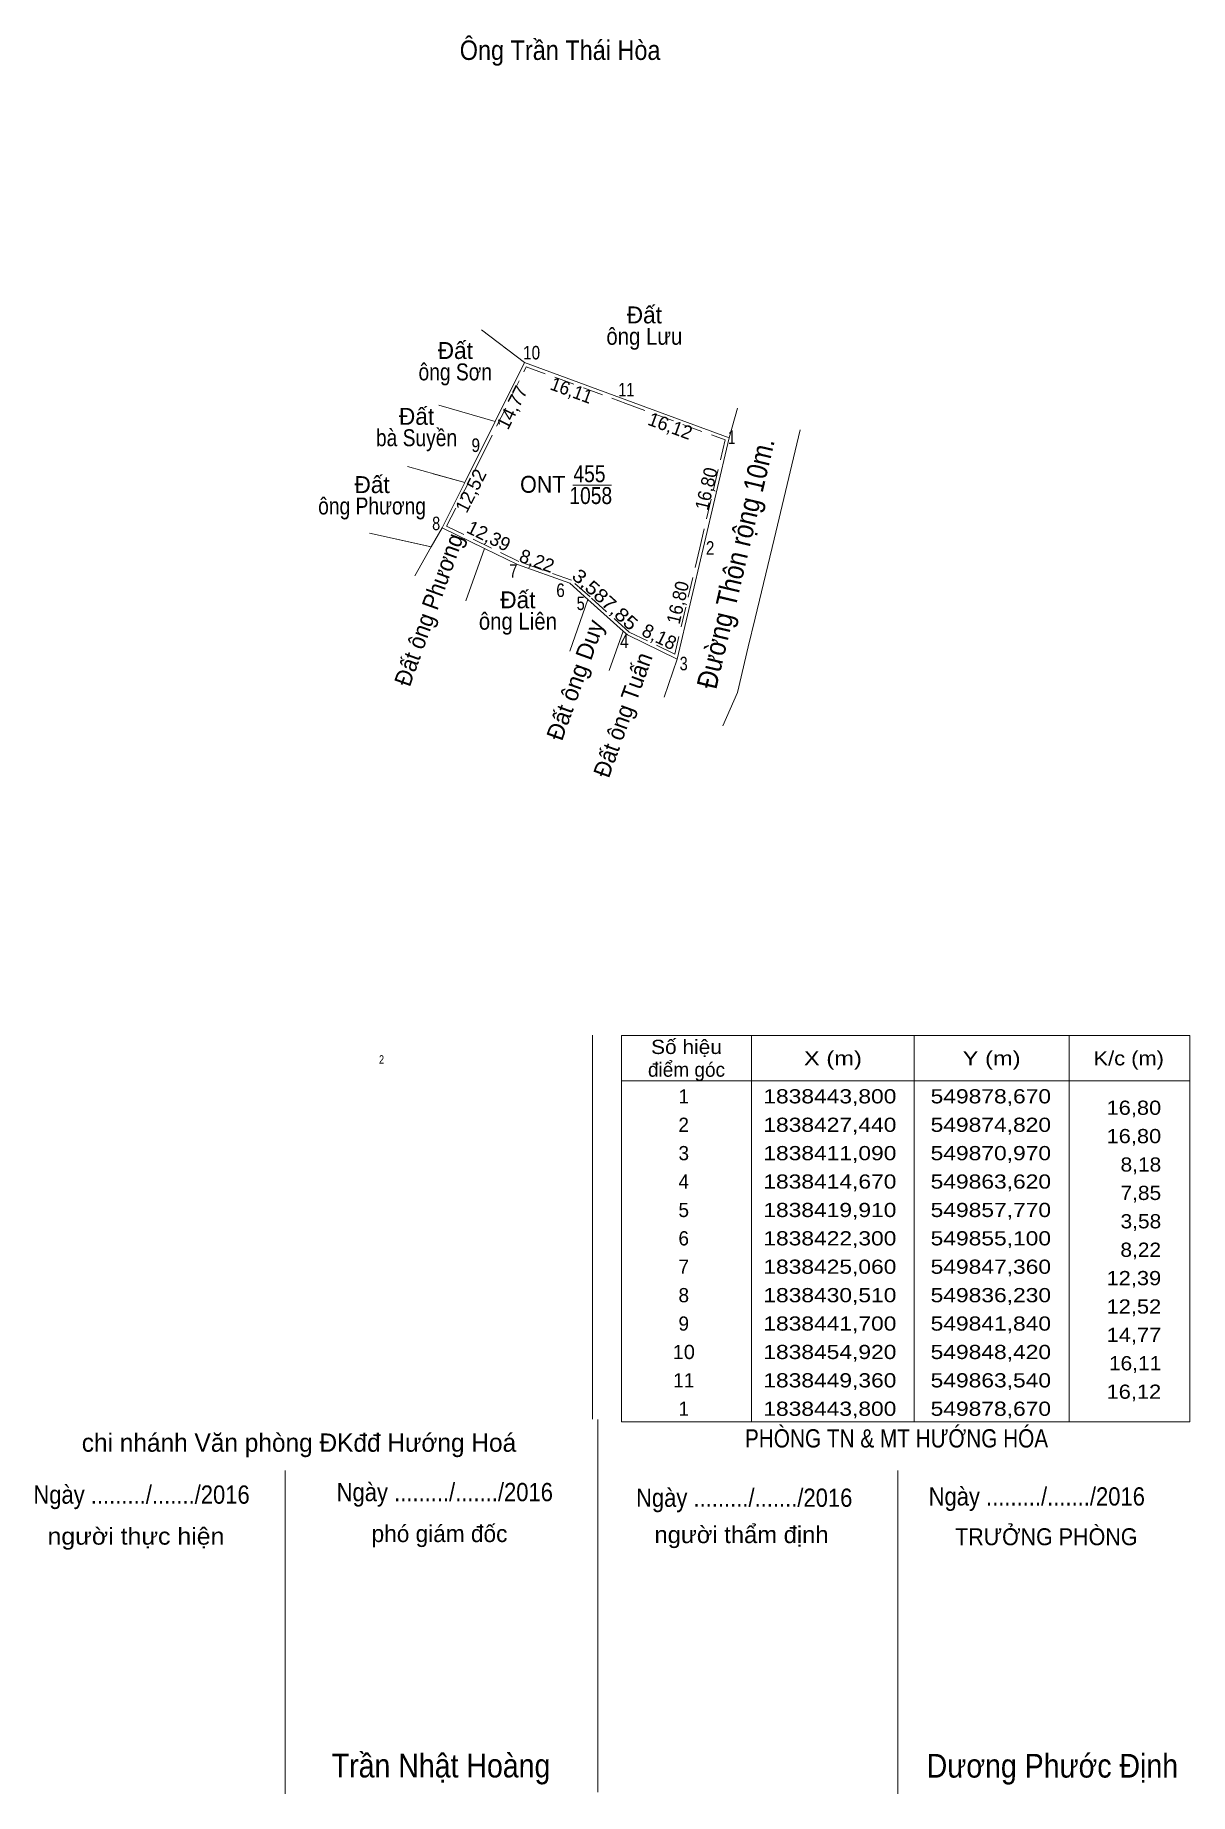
# Model space of a CAD drawing. Header units: metres. Extents: x 546805 to 549947, y 1838243 to 1838537.
# Drawn here: x 549776.1 to 549946.7, y 1838243.4 to 1838503.3 of the extents above; entities that cross this region are included whole.
import ezdxf
from ezdxf.enums import TextEntityAlignment as Align

# ---------------------------------------------------------------- set-up
doc = ezdxf.new("R2010")
doc.units = ezdxf.units.M
doc.linetypes.add('DOTTED', pattern=[1.5, 0.3, -1.2])
doc.linetypes.add('MEDIUM_DASHED', pattern=[4.5, 3, -1.5])
for name, color, linetype, lineweight in [('1', 7, 'DOTTED', 13), ('10', 7, 'Continuous', 13), ('18', 7, 'Continuous', 13), ('21', 7, 'Continuous', 13), ('23', 7, 'Continuous', 13), ('44', 7, 'Continuous', 13), ('63', 7, 'Continuous', 13)]:
    doc.layers.add(name, color=color, linetype=linetype, lineweight=lineweight)
doc.layers.add('34', color=7, linetype='Continuous')

msp = doc.modelspace()

# ---------------------------------------------------------------- texts
at = {"layer": '1'}
for s, height, width, p in [('ONT', 2.5, 0.95, (549851.11, 1838435.67)), ('455', 2.5, 0.85, (549858.01, 1838437.24)), ('1058', 2.5, 0.85, (549858.2, 1838434.01)), ('2', 1.25, 0.8, (549827.285, 1838351.29))]:
    msp.add_text(s, height=height, dxfattribs=dict(at, width=width)).set_placement(p, align=Align.CENTER)
at = {"layer": '21'}
for s, height, width, p in [('PHÒNG TN & MT HƯỚNG HÓA', 2.7, 0.85, (549903.395, 1838294.56)), ('Ngày ........./......./2016', 2.7, 0.9, (549791.81, 1838286.25)), ('Ngày ........./......./2016', 2.7, 0.9, (549836.63, 1838286.62)), ('Ngày ........./......./2016', 2.7, 0.9, (549880.88, 1838285.79)), ('Ngày ........./......./2016', 2.7, 0.9, (549924.12, 1838285.98)), ('người thực hiện', 2.5, 1.1, (549790.99, 1838280.2)), ('người thẩm định', 2.5, 1.05, (549880.485, 1838280.43)), ('TRƯỞNG PHÒNG', 2.5, 0.95, (549925.53, 1838280.12)), ('Trần Nhật Hoàng', 3.5, 0.9, (549836.08, 1838245.79)), ('Dương Phước Định', 3.5, 0.9, (549926.43, 1838245.77))]:
    msp.add_text(s, height=height, dxfattribs=dict(at, width=width)).set_placement(p, align=Align.CENTER)
for s, height, p in [('chi nhánh Văn phòng ĐKđđ Hướng Hoá', 2.7, (549815.08, 1838293.93)), ('phó giám đốc', 2.5, (549835.85, 1838280.58))]:
    msp.add_text(s, height=height, dxfattribs=at).set_placement(p, align=Align.CENTER)
at = {"layer": '34', "width": 0.9}
msp.add_text('Ông Trần Thái Hòa', height=2.88, dxfattribs=at).set_placement((549838.84, 1838499.65))
at = {"layer": '63'}
for s, height, p in [('Đất', 2.5, (549866.125, 1838460.71)), ('Đất', 2.5, (549838.185, 1838455.45)), ('Đất', 2.5, (549832.455, 1838445.72)), ('Đất', 2.5, (549825.885, 1838435.63)), ('Đất', 2.5, (549847.435, 1838418.6)), ('điểm góc', 2.099, (549872.355, 1838349.36)), (' 1', 2.099, (549871.56, 1838345.42)), (' 2', 2.099, (549871.55, 1838341.21)), (' 3', 2.099, (549871.56, 1838337.02)), (' 4', 2.099, (549871.55, 1838332.82)), (' 5', 2.099, (549871.555, 1838328.62)), (' 6', 2.099, (549871.55, 1838324.43)), (' 7', 2.099, (549871.56, 1838320.23)), (' 8', 2.099, (549871.56, 1838316.03)), (' 9', 2.099, (549871.555, 1838311.83)), (' 11', 2.099, (549871.555, 1838303.44)), (' 1', 2.099, (549871.56, 1838299.24))]:
    msp.add_text(s, height=height, dxfattribs=at).set_placement(p, align=Align.CENTER)
for s, height, width, p in [('ông Lưu', 2.5, 0.9, (549866.12, 1838457.55)), ('ông Sơn', 2.5, 0.85, (549838.18, 1838452.29)), ('bà Suyền', 2.5, 0.85, (549832.455, 1838442.56)), ('ông Phương', 2.5, 0.85, (549825.88, 1838432.47)), ('ông Liên', 2.5, 0.9, (549847.435, 1838415.44)), ('Số hiệu', 2.099, 1.1, (549872.355, 1838352.72)), ('X (m)', 2.099, 1.25, (549893.99, 1838351.04)), ('Y (m)', 2.099, 1.25, (549917.445, 1838351.04)), ('K/c (m)', 2.099, 1.15, (549937.71, 1838351.04)), ('1838443,800', 2.099, 1.2, (549893.54, 1838345.42)), ('549878,670', 2.099, 1.2, (549917.33, 1838345.42)), ('1838427,440', 2.099, 1.2, (549893.54, 1838341.21)), ('549874,820', 2.099, 1.2, (549917.33, 1838341.21)), ('1838411,090', 2.099, 1.2, (549893.54, 1838337.02)), ('549870,970', 2.099, 1.2, (549917.33, 1838337.02)), ('1838414,670', 2.099, 1.2, (549893.54, 1838332.82)), ('549863,620', 2.099, 1.2, (549917.33, 1838332.82)), ('1838419,910', 2.099, 1.2, (549893.54, 1838328.62)), ('549857,770', 2.099, 1.2, (549917.33, 1838328.62)), ('1838422,300', 2.099, 1.2, (549893.54, 1838324.43)), ('549855,100', 2.099, 1.2, (549917.33, 1838324.43)), ('1838425,060', 2.099, 1.2, (549893.54, 1838320.23)), ('549847,360', 2.099, 1.2, (549917.33, 1838320.23)), ('1838430,510', 2.099, 1.2, (549893.54, 1838316.03)), ('549836,230', 2.099, 1.2, (549917.33, 1838316.03)), ('1838441,700', 2.099, 1.2, (549893.54, 1838311.83)), ('549841,840', 2.099, 1.2, (549917.33, 1838311.83)), (' 10', 2.099, 1.05, (549871.545, 1838307.63)), ('1838454,920', 2.099, 1.2, (549893.54, 1838307.63)), ('549848,420', 2.099, 1.2, (549917.33, 1838307.63)), ('1838449,360', 2.099, 1.2, (549893.54, 1838303.44)), ('549863,540', 2.099, 1.2, (549917.33, 1838303.44)), ('1838443,800', 2.099, 1.2, (549893.54, 1838299.24)), ('549878,670', 2.099, 1.2, (549917.33, 1838299.24))]:
    msp.add_text(s, height=height, dxfattribs=dict(at, width=width)).set_placement(p, align=Align.CENTER)
for s, height, width, p in [(' 10', 2, 0.85, (549850.72, 1838455.38)), (' 11', 2, 0.8, (549864.65, 1838449.92)), (' 9', 2, 0.85, (549841.84, 1838441.7)), (' 1', 2, 0.75, (549879.59, 1838442.88)), (' 8', 2, 0.8, (549835.95, 1838430.14)), (' 2', 2, 0.85, (549876.48, 1838426.52)), (' 7', 2, 0.8, (549847.36, 1838423.12)), (' 6', 2, 0.85, (549854.37, 1838420.27)), (' 5', 2, 0.8, (549857.31, 1838418.34)), (' 4', 2, 0.85, (549863.81, 1838412.73)), (' 3', 2, 0.8, (549872.53, 1838409.43)), ('16,80', 2.1, 1.15, (549942.51, 1838343.73)), ('16,80', 2.099, 1.15, (549942.51, 1838339.54)), ('8,18', 2.099, 1.1, (549942.51, 1838335.34)), ('7,85', 2.099, 1.1, (549942.5, 1838331.14)), ('3,58', 2.099, 1.1, (549942.51, 1838326.95)), ('8,22', 2.099, 1.1, (549942.49, 1838322.74)), ('12,39', 2.099, 1.15, (549942.51, 1838318.55)), ('12,52', 2.099, 1.15, (549942.51, 1838314.35)), ('14,77', 2.099, 1.15, (549942.52, 1838310.15)), ('16,11', 2.099, 1.1, (549942.51, 1838305.96)), ('16,12', 2.099, 1.15, (549942.51, 1838301.76))]:
    msp.add_text(s, height=height, dxfattribs=dict(at, width=width)).set_placement(p, align=Align.RIGHT)
for s, height, rotation, p in [('14,77', 2, 63.539, (549847.47, 1838447.844)), ('16,12', 2, 339.823, (549869.605, 1838444.614)), ('12,52', 2, 63.374, (549841.372, 1838435.527)), ('12,39', 2, 333.911, (549842.695, 1838428.394)), ('8,22', 2, 340.374, (549849.909, 1838424.667)), ('Đất ông Duy', 2.5, 70.172, (549857.085, 1838407.596)), ('8,18', 2, 334.03, (549867.907, 1838413.498))]:
    msp.add_text(s, height=height, rotation=rotation, dxfattribs=at).set_placement(p, align=Align.CENTER)
for s, height, rotation, width, p in [('16,11', 2, 339.81, 0.95, (549855.03, 1838449.888)), ('Đường Thôn rộng 10m.', 3, 76.754, 0.9, (549881.077, 1838424.931)), ('16,80', 2, 76.758, 0.95, (549876.249, 1838436.036)), ('Đất ông Phương', 2.5, 70.172, 0.95, (549835.45, 1838417.976)), ('3,58', 2, 318.167, 1.15, (549857.478, 1838421.145)), ('16,80', 2, 76.75, 0.95, (549872.04, 1838419.226)), ('7,85', 2, 318.148, 1.15, (549861.833, 1838417.158)), ('Đất ông Tuấn', 2.5, 70.172, 0.95, (549864.128, 1838402.421))]:
    msp.add_text(s, height=height, rotation=rotation, dxfattribs=dict(at, width=width)).set_placement(p, align=Align.CENTER)

# ---------------------------------------------------------------- linework, layer by layer
at = {"layer": '1', "linetype": 'MEDIUM_DASHED'}
msp.add_lwpolyline([(549878.08, 1838443.48), (549874.33, 1838427.55), (549870.63, 1838411.81), (549863.9, 1838415.09), (549858.1, 1838420.28), (549855.36, 1838422.74), (549847.55, 1838425.52), (549836.9, 1838430.74), (549842.29, 1838441.48), (549848.67, 1838454.3), (549863.37, 1838448.89)], close=True, dxfattribs=at)
at = {"layer": '10'}
for p, q in [((549842.08, 1838459.75), (549848.42, 1838454.92)), ((549845.42, 1838457.21), (549846.12, 1838456.67)), ((549878.67, 1838443.8), (549848.42, 1838454.92)), ((549835.76, 1838448.61), (549844.1, 1838446.21)), ((549831.1, 1838439.55), (549839.58, 1838437.18)), ((549834.93, 1838438.48), (549839.58, 1838437.18)), ((549834.93, 1838438.48), (549839.58, 1838437.18)), ((549834.63, 1838427.68), (549836.23, 1838430.51)), ((549825.5, 1838429.72), (549834.63, 1838427.68)), ((549829.53, 1838428.82), (549834.63, 1838427.68)), ((549829.53, 1838428.82), (549834.63, 1838427.68))]:
    msp.add_line(p, q, dxfattribs=at)
for points in [[(549848.42, 1838454.92), (549844.1, 1838446.21), (549839.58, 1838437.18), (549836.23, 1838430.51)], [(549844.1, 1838446.21), (549839.58, 1838437.18), (549836.23, 1838430.51)], [(549844.1, 1838446.21), (549839.58, 1838437.18), (549836.23, 1838430.51)]]:
    msp.add_lwpolyline(points, dxfattribs=at)
at = {"layer": '18'}
for p, q in [((549888.42, 1838441.86), (549889.16, 1838444.97)), ((549885.31, 1838428.83), (549888.42, 1838441.86)), ((549834.63, 1838427.68), (549836.23, 1838430.51)), ((549834.63, 1838427.68), (549836.23, 1838430.51)), ((549832.2, 1838423.39), (549834.63, 1838427.68)), ((549882.51, 1838417.16), (549885.31, 1838428.83)), ((549857.77, 1838419.91), (549855.1, 1838422.3)), ((549857.77, 1838419.91), (549855.09, 1838412.25)), ((549857.77, 1838419.91), (549862.98, 1838415.24)), ((549881.49, 1838412.89), (549882.51, 1838417.16)), ((549860.94, 1838409.4), (549862.98, 1838415.24)), ((549863.62, 1838414.67), (549862.98, 1838415.24)), ((549870.97, 1838411.09), (549863.62, 1838414.67)), ((549879.88, 1838406.15), (549881.49, 1838412.89)), ((549869.04, 1838405.45), (549870.97, 1838411.09))]:
    msp.add_line(p, q, dxfattribs=at)
for points in [[(549870.97, 1838411.09), (549878.67, 1838443.8), (549879.87, 1838448.17)], [(549836.23, 1838430.51), (549842.52, 1838427.43), (549839.74, 1838419.72)], [(549855.1, 1838422.3), (549847.36, 1838425.06), (549842.52, 1838427.43)]]:
    msp.add_lwpolyline(points, dxfattribs=at)
at = {"layer": '21'}
for p, q in [((549859.24, 1838298.72), (549859.24, 1838243.61)), ((549813.03, 1838291.17), (549813.03, 1838243.37)), ((549903.59, 1838291.17), (549903.59, 1838243.37))]:
    msp.add_line(p, q, dxfattribs=at)
at = {"layer": '23'}
msp.add_line((549879.88, 1838406.15), (549877.74, 1838401.22), dxfattribs=at)
at = {"layer": '44'}
msp.add_line((549858.46, 1838355.51), (549858.44, 1838298.77), dxfattribs=at)
at = {"layer": '63'}
for p, q in [((549855.56, 1838436.82), (549861.29, 1838436.82)), ((549881.98, 1838355.44), (549881.98, 1838298.36)), ((549906, 1838355.44), (549906, 1838298.36)), ((549928.89, 1838355.44), (549928.89, 1838298.36)), ((549862.75, 1838348.73), (549946.74, 1838348.73))]:
    msp.add_line(p, q, dxfattribs=at)
msp.add_lwpolyline([(549862.75, 1838355.44), (549946.74, 1838355.44), (549946.74, 1838298.36), (549862.75, 1838298.36)], close=True, dxfattribs=at)

msp.set_redraw_order([(e.dxf.handle, doc.entitydb.next_handle()) for e in msp.query("TEXT MTEXT ATTDEF DIMENSION ARC_DIMENSION")])  # texts and dimensions are drawn at this point

doc.saveas('drawing.dxf')
